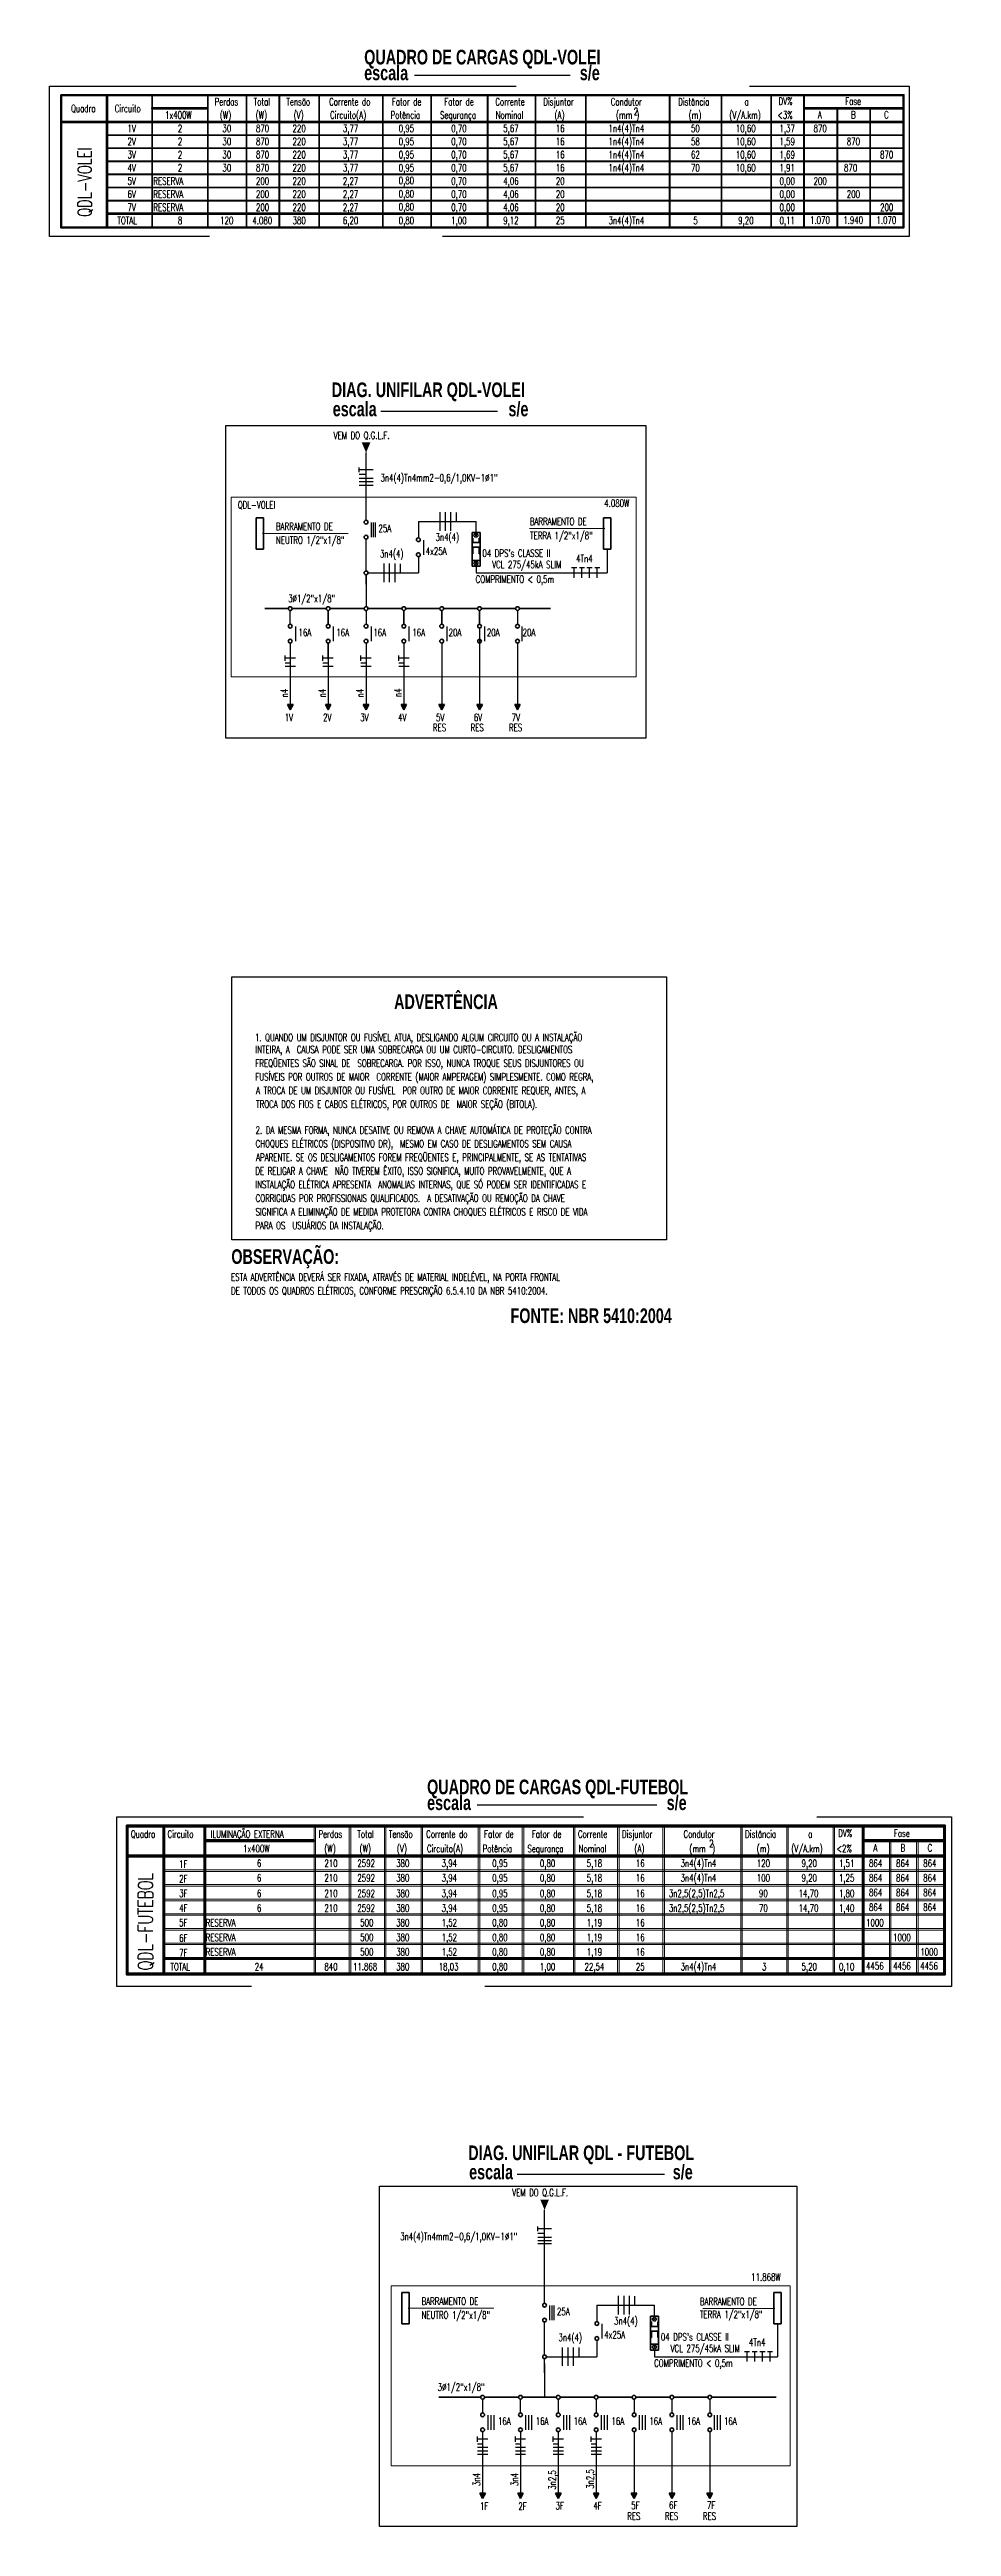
# Model space of a CAD drawing. Header units: millimetres. Extents: x 206 to 837, y 40 to 323.
# Drawn here: x 228.92 to 241.2, y 64.78 to 98.5 of the extents above; entities that cross this region are included whole.
import ezdxf
from ezdxf.enums import TextEntityAlignment as Align

# ---------------------------------------------------------------- set-up
doc = ezdxf.new("R2010")
doc.units = ezdxf.units.MM
for name, pattern in [('DASHDOT', [25.4, 12.7, -6.35, 0, -6.35]), ('HIDDEN', [9.525, 6.35, -3.175]), ('OCULTA2', [4.7625, 3.175, -1.5875])]:
    doc.linetypes.add(name, pattern=pattern)
for name, color, linetype, lineweight in [('I-DU_AZUL', 5, 'Continuous', 35), ('I-DU_CIANO', 4, 'Continuous', 25), ('I-DU_VERMELHO', 1, 'HIDDEN', 5), ('I-ELET_APA', 5, 'DASHDOT', 35), ('I-FIAÇÃO', 2, 'Continuous', 25), ('I-LIN_CHAMADA', 9, 'Continuous', 9), ('I-QC_AMARELO', 2, 'Continuous', 13), ('I-QC_CIANO', 4, 'Continuous', 35), ('I-QC_VERMELHO', 1, 'Continuous', 20), ('I-TEXTOS', 2, 'Continuous', 25)]:
    doc.layers.add(name, color=color, linetype=linetype, lineweight=lineweight)
doc.styles.add('50', font='ROMANS.SHX', dxfattribs={"width": 0.7, "height": 0.1})
doc.styles.add('ROMANS', font='ROMANS.SHX', dxfattribs={"height": 0.25})
doc.styles.add('SANSSERIFBOLD', font='sasb____.pfb')

msp = doc.modelspace()

# ---------------------------------------------------------------- texts
at = {"layer": 'I-TEXTOS', "color": 4, "width": 0.7}
for s, height, style, p in [('QUADRO DE CARGAS QDL-VOLEI', 0.2, 'SANSSERIFBOLD', (233.207, 98.296)), ('escala                                           s/e', 0.2, 'SANSSERIFBOLD', (233.207, 98.082)), ('DIAG. UNIFILAR QDL-VOLEI', 0.2, 'SANSSERIFBOLD', (232.766, 93.767)), ('escala                                 s/e', 0.2, 'SANSSERIFBOLD', (232.779, 93.506)), ('QDL-VOLEI', 0.1, 'ROMANS', (231.488, 92.249)), ('4.080W', 0.1, 'ROMANS', (236.474, 92.273)), ('ADVERTÊNCIA', 0.2, 'SANSSERIFBOLD', (233.614, 85.436)), ('OBSERVAÇÃO:', 0.2, 'SANSSERIFBOLD', (231.399, 81.967)), ('FONTE: NBR 5410:2004', 0.2, 'SANSSERIFBOLD', (235.198, 81.162)), ('QUADRO DE CARGAS QDL-FUTEBOL', 0.2, 'SANSSERIFBOLD', (234.063, 74.747)), ('escala                                                 s/e', 0.2, 'SANSSERIFBOLD', (234.063, 74.532)), ('DIAG. UNIFILAR QDL - FUTEBOL', 0.2, 'SANSSERIFBOLD', (234.623, 69.766)), ('escala                                        s/e', 0.2, 'SANSSERIFBOLD', (234.635, 69.505)), ('11.868W', 0.1, 'ROMANS', (238.474, 68.124))]:
    msp.add_text(s, height=height, dxfattribs=dict(at, style=style)).set_placement(p)
at = {"layer": 'I-TEXTOS', "width": 0.7}
for s, style, p in [('Perdas', 'ROMANS', (231.171, 97.739)), ('Total', 'ROMANS', (231.703, 97.739)), ('Tensão', 'ROMANS', (232.148, 97.739)), ('Corrente do', 'ROMANS', (232.73, 97.739)), ('Fator de', 'ROMANS', (233.583, 97.739)), ('Fator de', 'ROMANS', (234.297, 97.739)), ('Corrente', 'ROMANS', (234.992, 97.739)), ('Disjuntor', 'ROMANS', (235.645, 97.739)), ('Condutor', 'ROMANS', (236.563, 97.739)), ('Distância', 'ROMANS', (237.481, 97.739)), ('a', 'ROMANS', (238.384, 97.739)), ('DV%', 'ROMANS', (238.846, 97.746)), ('Fase', 'ROMANS', (239.753, 97.746)), ('Quadro', 'ROMANS', (229.218, 97.647)), ('Circuito', 'ROMANS', (229.812, 97.647)), ('1V', 'ROMANS', (229.986, 97.376)), ('1x400W', 'ROMANS', (230.497, 97.558)), ('2', 'ROMANS', (230.671, 97.376)), ('(W)', 'ROMANS', (231.242, 97.558)), ('30', 'ROMANS', (231.278, 97.376)), ('(W)', 'ROMANS', (231.73, 97.558)), ('870', 'ROMANS', (231.734, 97.376)), ('220', 'ROMANS', (232.232, 97.376)), ('(V)', 'ROMANS', (232.246, 97.558)), ('Circuito(A)', 'ROMANS', (232.743, 97.558)), ('3,77', 'ROMANS', (232.917, 97.376)), ('Potência', 'ROMANS', (233.566, 97.558)), ('0,95', 'ROMANS', (233.677, 97.376)), ('Segurança', 'ROMANS', (234.239, 97.558)), ('0,70', 'ROMANS', (234.391, 97.376)), ('Nominal', 'ROMANS', (234.997, 97.558)), ('5,67', 'ROMANS', (235.099, 97.376)), ('(A)', 'ROMANS', (235.797, 97.558)), ('16', 'ROMANS', (235.815, 97.376)), ('1n4(4)Tn4', 'ROMANS', (236.532, 97.376)), ('(mm', 'ROMANS', (236.634, 97.558)), ('2', 'ROMANS', (236.875, 97.604)), (')', 'ROMANS', (236.91, 97.558)), ('(m)', 'ROMANS', (237.623, 97.558)), ('50', 'ROMANS', (237.655, 97.376)), ('(V/A.km)', 'ROMANS', (238.176, 97.558)), ('10,60', 'ROMANS', (238.265, 97.376)), ('<3%%%', 'ROMANS', (238.833, 97.558)), ('1,37', 'ROMANS', (238.859, 97.376)), ('870', 'ROMANS', (239.323, 97.376)), ('A', 'ROMANS', (239.381, 97.562)), ('B', 'ROMANS', (239.833, 97.562)), ('C', 'ROMANS', (240.282, 97.562)), ('2V', 'ROMANS', (229.986, 97.197)), ('3V', 'ROMANS', (229.986, 97.018)), ('2', 'ROMANS', (230.671, 97.197)), ('2', 'ROMANS', (230.671, 97.018)), ('30', 'ROMANS', (231.278, 97.197)), ('30', 'ROMANS', (231.278, 97.018)), ('870', 'ROMANS', (231.734, 97.197)), ('870', 'ROMANS', (231.734, 97.018)), ('220', 'ROMANS', (232.232, 97.197)), ('220', 'ROMANS', (232.232, 97.018)), ('3,77', 'ROMANS', (232.917, 97.197)), ('3,77', 'ROMANS', (232.917, 97.018)), ('0,95', 'ROMANS', (233.677, 97.197)), ('0,95', 'ROMANS', (233.677, 97.018)), ('0,70', 'ROMANS', (234.391, 97.197)), ('0,70', 'ROMANS', (234.391, 97.018)), ('5,67', 'ROMANS', (235.099, 97.197)), ('5,67', 'ROMANS', (235.099, 97.018)), ('16', 'ROMANS', (235.815, 97.197)), ('16', 'ROMANS', (235.815, 97.018)), ('1n4(4)Tn4', 'ROMANS', (236.532, 97.197)), ('1n4(4)Tn4', 'ROMANS', (236.532, 97.018)), ('58', 'ROMANS', (237.655, 97.197)), ('62', 'ROMANS', (237.655, 97.018)), ('10,60', 'ROMANS', (238.265, 97.197)), ('10,60', 'ROMANS', (238.265, 97.018)), ('1,59', 'ROMANS', (238.859, 97.197)), ('1,69', 'ROMANS', (238.859, 97.018)), ('870', 'ROMANS', (239.775, 97.197)), ('870', 'ROMANS', (240.228, 97.018)), ('4V', 'ROMANS', (229.986, 96.839)), ('2', 'ROMANS', (230.671, 96.839)), ('30', 'ROMANS', (231.278, 96.839)), ('870', 'ROMANS', (231.734, 96.839)), ('220', 'ROMANS', (232.232, 96.839)), ('3,77', 'ROMANS', (232.917, 96.839)), ('0,95', 'ROMANS', (233.677, 96.839)), ('0,70', 'ROMANS', (234.391, 96.839)), ('5,67', 'ROMANS', (235.099, 96.839)), ('16', 'ROMANS', (235.815, 96.839)), ('1n4(4)Tn4', 'ROMANS', (236.532, 96.839)), ('70', 'ROMANS', (237.654, 96.839)), ('10,60', 'ROMANS', (238.265, 96.839)), ('1,91', 'ROMANS', (238.859, 96.839)), ('870', 'ROMANS', (239.737, 96.839)), ('5V', 'ROMANS', (229.986, 96.659)), ('6V', 'ROMANS', (229.986, 96.48)), ('RESERVA', 'ROMANS', (230.337, 96.659)), ('RESERVA', 'ROMANS', (230.337, 96.48)), ('200', 'ROMANS', (231.734, 96.659)), ('200', 'ROMANS', (231.734, 96.48)), ('220', 'ROMANS', (232.232, 96.659)), ('220', 'ROMANS', (232.232, 96.48)), ('2,27', 'ROMANS', (232.917, 96.659)), ('2,27', 'ROMANS', (232.917, 96.48)), ('0,80', 'ROMANS', (233.677, 96.665)), ('0,80', 'ROMANS', (233.677, 96.486)), ('0,70', 'ROMANS', (234.391, 96.659)), ('0,70', 'ROMANS', (234.391, 96.48)), ('4,06', 'ROMANS', (235.099, 96.659)), ('4,06', 'ROMANS', (235.099, 96.48)), ('20', 'ROMANS', (235.815, 96.659)), ('20', 'ROMANS', (235.815, 96.48)), ('0,00', 'ROMANS', (238.859, 96.659)), ('0,00', 'ROMANS', (238.859, 96.48)), ('200', 'ROMANS', (239.323, 96.659)), ('200', 'ROMANS', (239.775, 96.48)), ('TOTAL', 'ROMANS', (229.848, 96.122)), ('7V', 'ROMANS', (229.986, 96.301)), ('RESERVA', 'ROMANS', (230.337, 96.301)), ('8', 'ROMANS', (230.671, 96.122)), ('120', 'ROMANS', (231.247, 96.122)), ('4.080', 'ROMANS', (231.685, 96.122)), ('200', 'ROMANS', (231.734, 96.301)), ('220', 'ROMANS', (232.232, 96.301)), ('380', 'ROMANS', (232.232, 96.122)), ('2,27', 'ROMANS', (232.917, 96.301)), ('6,20', 'ROMANS', (232.917, 96.122)), ('0,80', 'ROMANS', (233.677, 96.307)), ('0,80', 'ROMANS', (233.677, 96.122)), ('0,70', 'ROMANS', (234.391, 96.301)), ('1,00', 'ROMANS', (234.391, 96.122)), ('4,06', 'ROMANS', (235.099, 96.301)), ('9,12', 'ROMANS', (235.099, 96.122)), ('20', 'ROMANS', (235.815, 96.301)), ('25', 'ROMANS', (235.815, 96.122)), ('3n4(4)Tn4', 'ROMANS', (236.532, 96.122)), ('5', 'ROMANS', (237.686, 96.122)), ('9,20', 'ROMANS', (238.296, 96.122)), ('0,00', 'ROMANS', (238.859, 96.301)), ('0,11', 'ROMANS', (238.859, 96.122)), ('1.070', 'ROMANS', (239.275, 96.128)), ('1.940', 'ROMANS', (239.727, 96.128)), ('1.070', 'ROMANS', (240.179, 96.128)), ('200', 'ROMANS', (240.228, 96.301)), ('16A', 'ROMANS', (232.313, 90.512)), ('16A', 'ROMANS', (232.828, 90.512)), ('16A', 'ROMANS', (233.332, 90.512)), ('16A', 'ROMANS', (233.862, 90.512)), ('20A', 'ROMANS', (234.356, 90.512)), ('20A', 'ROMANS', (234.876, 90.512)), ('20A', 'ROMANS', (235.363, 90.512)), ('1V', 'ROMANS', (232.125, 89.357)), ('2V', 'ROMANS', (232.647, 89.356)), ('3V', 'ROMANS', (233.153, 89.357)), ('4V', 'ROMANS', (233.668, 89.357)), ('5V', 'ROMANS', (234.184, 89.357)), ('6V', 'ROMANS', (234.699, 89.357)), ('7V', 'ROMANS', (235.214, 89.357)), ('RES', 'ROMANS', (234.142, 89.219)), ('RES', 'ROMANS', (234.654, 89.219)), ('RES', 'ROMANS', (235.178, 89.219)), ('1. QUANDO UM DISJUNTOR OU FUSÍVEL ATUA, DESLIGANDO ALGUM CIRCUITO OU A INSTALAÇÃO', '50', (231.72, 85.001)), ('INTEIRA, A  CAUSA PODE SER UMA SOBRECARGA OU UM CURTO-CIRCUITO. DESLIGAMENTOS', '50', (231.726, 84.835)), ('FREQÜENTES SÃO SINAL DE  SOBRECARGA. POR ISSO, NUNCA TROQUE SEUS DISJUNTORES OU', '50', (231.726, 84.649)), ('FUSÍVEIS POR OUTROS DE MAIOR  CORRENTE (MAIOR AMPERAGEM) SIMPLESMENTE. COMO REGRA,', '50', (231.726, 84.463)), ('A TROCA DE UM DISJUNTOR OU FUSÍVEL  POR OUTRO DE MAIOR CORRENTE REQUER, ANTES, A', '50', (231.736, 84.277)), ('TROCA DOS FIOS E CABOS ELÉTRICOS, POR OUTROS DE  MAIOR SEÇÃO (BITOLA).', '50', (231.736, 84.092)), ('2. DA MESMA FORMA, NUNCA DESATIVE OU REMOVA A CHAVE AUTOMÁTICA DE PROTEÇÃO CONTRA', '50', (231.73, 83.739)), ('CHOQUES ELÉTRICOS (DISPOSITIVO DR),  MESMO EM CASO DE DESLIGAMENTOS SEM CAUSA', '50', (231.73, 83.554)), ('DE RELIGAR A CHAVE  NÃO TIVEREM ÊXITO, ISSO SIGNIFICA, MUITO PROVAVELMENTE, QUE A', '50', (231.726, 83.182)), ('APARENTE. SE OS DESLIGAMENTOS FOREM FREQÜENTES E, PRINCIPALMENTE, SE AS TENTATIVAS', '50', (231.736, 83.368)), ('INSTALAÇÃO ELÉTRICA APRESENTA  ANOMALIAS INTERNAS, QUE SÓ PODEM SER IDENTIFICADAS E', '50', (231.726, 82.997)), ('CORRIGIDAS POR PROFISSIONAIS QUALIFICADOS.  A DESATIVAÇÃO OU REMOÇÃO DA CHAVE', '50', (231.73, 82.811)), ('SIGNIFICA A ELIMINAÇÃO DE MEDIDA PROTETORA CONTRA CHOQUES ELÉTRICOS E RISCO DE VIDA', '50', (231.73, 82.625)), ('PARA OS  USUÁRIOS DA INSTALAÇÃO.', '50', (231.726, 82.439)), ('ESTA ADVERTÊNCIA DEVERÁ SER FIXADA, ATRAVÉS DE MATERIAL INDELÉVEL, NA PORTA FRONTAL', '50', (231.395, 81.737)), ('DE TODOS OS QUADROS ELÉTRICOS, CONFORME PRESCRIÇÃO 6.5.4.10 DA NBR 5410:2004.', '50', (231.395, 81.552)), ('16A', 'ROMANS', (235.027, 66.163)), ('16A', 'ROMANS', (235.542, 66.163)), ('16A', 'ROMANS', (236.057, 66.163)), ('16A', 'ROMANS', (236.572, 66.163)), ('16A', 'ROMANS', (237.088, 66.163)), ('16A', 'ROMANS', (237.603, 66.163)), ('16A', 'ROMANS', (238.103, 66.163)), ('1F', 'ROMANS', (234.783, 65.007)), ('2F', 'ROMANS', (235.305, 65.005)), ('3F', 'ROMANS', (235.811, 65.012)), ('4F', 'ROMANS', (236.326, 65.012)), ('5F', 'ROMANS', (236.841, 65.016)), ('6F', 'ROMANS', (237.356, 65.019)), ('7F', 'ROMANS', (237.872, 65.019)), ('RES', 'ROMANS', (236.786, 64.87)), ('RES', 'ROMANS', (237.301, 64.87)), ('RES', 'ROMANS', (237.816, 64.87))]:
    msp.add_text(s, height=0.1, dxfattribs=dict(at, style=style)).set_placement(p)
at = {"layer": 'I-TEXTOS', "style": 'ROMANS', "width": 0.7}
for s, height, p in [('QDL-VOLEI', 0.1858, (229.497, 96.222)), ('n4', 0.1, (232.169, 89.679)), ('n4', 0.1, (232.684, 89.679)), ('n4', 0.1, (233.199, 89.679)), ('n4', 0.1, (233.715, 89.683)), ('3n4', 0.1, (234.786, 65.33)), ('3n4', 0.1, (235.302, 65.33)), ('3n2,5', 0.1, (235.817, 65.279)), ('3n2,5', 0.1, (236.332, 65.292))]:
    msp.add_text(s, height=height, rotation=90, dxfattribs=at).set_placement(p)
at = {"layer": 'I-TEXTOS', "color": 2, "style": 'ROMANS', "width": 0.7}
for s, p in [('VEM DO Q.G.L.F.', (232.791, 93.197)), ('3n4(4)Tn4mm2-0,6/1,0KV-1%%C1"', (233.429, 92.619)), ('BARRAMENTO DE', (232.006, 91.958)), ('BARRAMENTO DE', (235.461, 92.025)), ('NEUTRO 1/2"x1/8"', (232.006, 91.771)), ('25A', (233.401, 91.93)), ('4x25A', (234.044, 91.622)), ('3n4(4)', (234.178, 91.812)), ('TERRA 1/2"x1/8"', (235.465, 91.832)), ('3n4(4)', (233.421, 91.586)), ("04 DPS's CLASSE II", (234.816, 91.593)), ('4Tn4', (236.091, 91.519)), ('3%%C1/2"x1/8"', (232.172, 90.977)), ('COMPRIMENTO < 0,5m', (234.724, 91.238)), ('VEM DO Q.G.L.F.', (235.221, 69.274)), ('3n4(4)Tn4mm2-0,6/1,0KV-1%%C1"', (233.697, 68.677)), ('BARRAMENTO DE', (233.987, 67.795)), ('BARRAMENTO DE', (237.776, 67.793)), ('NEUTRO 1/2"x1/8"', (233.987, 67.608)), ('25A', (235.831, 67.657)), ('3n4(4)', (236.608, 67.529)), ('TERRA 1/2"x1/8"', (237.776, 67.617)), ('3n4(4)', (235.851, 67.302)), ('4x25A', (236.474, 67.339)), ("04 DPS's CLASSE II", (237.245, 67.309)), ('4Tn4', (238.443, 67.236)), ('COMPRIMENTO < 0,5m', (237.153, 66.954)), ('3%%C1/2"x1/8"', (234.207, 66.627))]:
    msp.add_text(s, height=0.1, dxfattribs=at).set_placement(p)
for p in [(235.89, 91.437), (238.319, 67.154)]:
    msp.add_text('VCL 275/45kA SLIM', height=0.1, dxfattribs=at).set_placement(p, align=Align.RIGHT)
at = {"layer": 'I-TEXTOS', "lineweight": 0, "style": 'ROMANS', "width": 0.7}
for s, p in [('Quadro', (230.031, 74.156)), ('Circuito', (230.53, 74.156)), ('ILUMINAÇÃO EXTERNA', (231.118, 74.156)), ('Perdas', (232.585, 74.156)), ('Total', (233.114, 74.156)), ('Tensão', (233.543, 74.156)), ('Corrente do', (234.051, 74.156)), ('Fator de', (234.839, 74.156)), ('Fator de', (235.488, 74.156)), ('Corrente', (236.116, 74.156)), ('Disjuntor', (236.715, 74.156)), ('Condutor', (237.553, 74.156)), ('Distância', (238.391, 74.156)), ('a', (239.249, 74.156)), ('DV%', (239.658, 74.166)), ('Fase', (240.416, 74.166)), ('1F', (230.689, 73.747)), ('1x400W', (231.557, 73.957)), ('6', (231.747, 73.757)), ('210', (232.665, 73.757)), ('(W)', (232.665, 73.957)), ('2592', (233.114, 73.757)), ('(W)', (233.144, 73.957)), ('380', (233.642, 73.757)), ('(V)', (233.652, 73.957)), ('Circuito(A)', (234.061, 73.957)), ('3,94', (234.261, 73.757)), ('Potência', (234.819, 73.957)), ('0,95', (234.949, 73.757)), ('Segurança', (235.428, 73.957)), ('0,80', (235.598, 73.757)), ('Nominal', (236.126, 73.957)), ('5,18', (236.236, 73.757)), ('(A)', (236.884, 73.957)), ('16', (236.904, 73.757)), ('3n4(4)Tn4', (237.513, 73.757)), ('(mm', (237.633, 73.957)), ('2', (237.902, 74.026)), (')', (237.942, 73.957)), ('(m)', (238.55, 73.957)), ('120', (238.55, 73.757)), ('(V/A.km)', (239.019, 73.957)), ('9,20', (239.159, 73.757)), ('<2%', (239.638, 73.957)), ('1,51', (239.668, 73.757)), ('864', (240.077, 73.757)), ('A', (240.137, 73.967)), ('864', (240.446, 73.757)), ('B', (240.506, 73.967)), ('864', (240.815, 73.757)), ('C', (240.875, 73.967)), ('2F', (230.689, 73.548)), ('6', (231.747, 73.558)), ('210', (232.665, 73.558)), ('2592', (233.114, 73.558)), ('380', (233.642, 73.558)), ('3,94', (234.261, 73.558)), ('0,95', (234.949, 73.558)), ('0,80', (235.598, 73.558)), ('5,18', (236.236, 73.558)), ('16', (236.904, 73.558)), ('3n4(4)Tn4', (237.513, 73.558)), ('100', (238.55, 73.558)), ('9,20', (239.159, 73.558)), ('1,25', (239.668, 73.558)), ('864', (240.077, 73.558)), ('864', (240.446, 73.558)), ('864', (240.815, 73.558)), ('3F', (230.689, 73.348)), ('4F', (230.689, 73.148)), ('6', (231.747, 73.348)), ('6', (231.747, 73.148)), ('210', (232.665, 73.348)), ('210', (232.665, 73.148)), ('2592', (233.114, 73.348)), ('2592', (233.114, 73.148)), ('380', (233.642, 73.348)), ('380', (233.642, 73.148)), ('3,94', (234.261, 73.348)), ('3,94', (234.261, 73.148)), ('0,95', (234.949, 73.348)), ('0,95', (234.949, 73.148)), ('0,80', (235.598, 73.348)), ('0,80', (235.598, 73.148)), ('5,18', (236.236, 73.348)), ('5,18', (236.236, 73.148)), ('16', (236.904, 73.348)), ('16', (236.904, 73.148)), ('3n2,5(2,5)Tn2,5', (237.353, 73.348)), ('3n2,5(2,5)Tn2,5', (237.353, 73.148)), ('90', (238.58, 73.348)), ('70', (238.58, 73.148)), ('14,70', (239.119, 73.348)), ('14,70', (239.119, 73.148)), ('1,80', (239.668, 73.348)), ('1,40', (239.668, 73.148)), ('864', (240.077, 73.358)), ('864', (240.077, 73.158)), ('864', (240.446, 73.358)), ('864', (240.446, 73.158)), ('864', (240.815, 73.358)), ('864', (240.815, 73.158)), ('5F', (230.689, 72.949)), ('6F', (230.689, 72.739)), ('RESERVA', (231.049, 72.949)), ('RESERVA', (231.049, 72.749)), ('500', (233.153, 72.949)), ('500', (233.153, 72.749)), ('380', (233.642, 72.949)), ('380', (233.642, 72.749)), ('1,52', (234.261, 72.949)), ('1,52', (234.261, 72.749)), ('0,80', (234.949, 72.949)), ('0,80', (234.949, 72.749)), ('0,80', (235.598, 72.949)), ('0,80', (235.598, 72.749)), ('1,19', (236.236, 72.949)), ('1,19', (236.236, 72.749)), ('16', (236.904, 72.949)), ('16', (236.904, 72.749)), ('1000', (240.037, 72.949)), ('1000', (240.406, 72.749)), ('7F', (230.689, 72.54)), ('RESERVA', (231.049, 72.55)), ('500', (233.153, 72.55)), ('380', (233.642, 72.55)), ('1,52', (234.261, 72.55)), ('0,80', (234.949, 72.55)), ('0,80', (235.598, 72.55)), ('1,19', (236.236, 72.55)), ('16', (236.904, 72.55)), ('1000', (240.775, 72.55)), ('TOTAL', (230.57, 72.35)), ('24', (231.717, 72.35)), ('840', (232.665, 72.35)), ('11.868', (233.054, 72.35)), ('380', (233.642, 72.35)), ('18,03', (234.221, 72.35)), ('0,80', (234.949, 72.35)), ('1,00', (235.598, 72.35)), ('22,54', (236.206, 72.35)), ('25', (236.904, 72.35)), ('3n4(4)Tn4', (237.513, 72.35)), ('3', (238.62, 72.35)), ('5,20', (239.159, 72.35)), ('0,10', (239.668, 72.35)), ('4456', (240.037, 72.36)), ('4456', (240.406, 72.36)), ('4456', (240.775, 72.36))]:
    msp.add_text(s, height=0.1, dxfattribs=at).set_placement(p)
msp.add_text('QDL-FUTEBOL', height=0.2, rotation=90, dxfattribs=at).set_placement((230.33, 72.35))

# ---------------------------------------------------------------- hatches: boundary and pattern name
at = {"layer": 'I-DU_AZUL'}
for points in [[(232.24, 89.584), (232.201, 89.584), (232.163, 89.584), (232.201, 89.51)], [(232.679, 89.584), (232.717, 89.51), (232.755, 89.584), (232.717, 89.584)], [(233.194, 89.584), (233.232, 89.51), (233.27, 89.584), (233.232, 89.584)], [(233.709, 89.584), (233.747, 89.51), (233.785, 89.584), (233.747, 89.584)], [(234.224, 89.584), (234.262, 89.51), (234.3, 89.584), (234.262, 89.584)], [(234.739, 89.584), (234.777, 89.51), (234.816, 89.584), (234.777, 89.584)], [(235.255, 89.584), (235.293, 89.51), (235.331, 89.584), (235.293, 89.584)], [(234.857, 65.234), (234.819, 65.234), (234.781, 65.234), (234.819, 65.161)], [(235.296, 65.234), (235.334, 65.161), (235.372, 65.234), (235.334, 65.234)], [(235.811, 65.234), (235.849, 65.161), (235.887, 65.234), (235.849, 65.234)], [(236.326, 65.234), (236.364, 65.161), (236.402, 65.234), (236.364, 65.234)], [(236.841, 65.234), (236.88, 65.161), (236.918, 65.234), (236.88, 65.234)], [(237.357, 65.234), (237.395, 65.161), (237.433, 65.234), (237.395, 65.234)], [(237.872, 65.234), (237.91, 65.161), (237.948, 65.234), (237.91, 65.234)]]:
    msp.add_hatch(color=256, dxfattribs=at).paths.add_polyline_path(points)

# ---------------------------------------------------------------- linework, layer by layer
at = {"color": 2}
for p, q in [((233.138, 92.744), (233.138, 92.81)), ((233.233, 92.777), (233.138, 92.777)), ((233.327, 92.777), (233.233, 92.777)), ((233.233, 92.712), (233.138, 92.712)), ((233.327, 92.658), (233.138, 92.658)), ((233.327, 92.612), (233.138, 92.612)), ((233.327, 92.566), (233.138, 92.566)), ((235.568, 68.799), (235.568, 68.865)), ((235.662, 68.832), (235.568, 68.832)), ((235.757, 68.832), (235.662, 68.832)), ((235.662, 68.767), (235.568, 68.767)), ((235.757, 68.713), (235.568, 68.713)), ((235.757, 68.667), (235.568, 68.667)), ((235.757, 68.625), (235.568, 68.625))]:
    msp.add_line(p, q, dxfattribs=at)
at = {"color": 4}
for p, q in [((233.232, 92.09), (233.232, 93.013)), ((233.944, 92.074), (233.944, 91.851)), ((233.944, 92.074), (234.73, 92.074)), ((234.73, 91.925), (234.73, 92.074)), ((233.232, 91.399), (233.232, 91.836)), ((233.944, 91.596), (233.944, 91.374)), ((234.73, 91.465), (234.73, 91.374)), ((236.515, 91.699), (236.515, 91.374)), ((233.232, 91.348), (233.232, 90.913)), ((233.232, 91.221), (233.232, 91.348)), ((233.258, 91.374), (233.944, 91.374)), ((234.73, 91.374), (236.515, 91.374)), ((232.201, 90.674), (232.201, 90.862)), ((232.717, 90.862), (232.717, 90.674)), ((232.717, 90.674), (232.717, 90.862)), ((233.232, 90.862), (233.232, 90.674)), ((233.747, 90.862), (233.747, 90.674)), ((233.747, 90.674), (233.747, 90.862)), ((234.262, 90.862), (234.262, 90.674)), ((234.262, 90.674), (234.262, 90.862)), ((234.776, 90.862), (234.776, 90.674)), ((234.776, 90.674), (234.776, 90.862)), ((235.293, 90.862), (235.293, 90.674)), ((235.293, 90.862), (235.293, 90.862)), ((232.201, 90.419), (232.201, 90.2)), ((232.717, 90.2), (232.717, 90.412)), ((233.747, 90.674), (233.747, 90.674)), ((234.777, 90.625), (234.777, 90.2)), ((235.662, 67.818), (235.662, 69.089)), ((236.374, 67.79), (236.374, 67.568)), ((236.374, 67.79), (237.159, 67.79)), ((237.159, 67.642), (237.159, 67.79)), ((235.662, 67.116), (235.662, 67.563)), ((238.83, 67.536), (238.83, 67.09)), ((236.374, 67.313), (236.374, 67.09)), ((237.159, 67.181), (237.159, 67.09)), ((235.662, 66.871), (235.662, 67.065)), ((235.662, 66.937), (235.662, 67.065)), ((235.662, 66.999), (235.662, 66.538)), ((235.687, 67.09), (236.374, 67.09)), ((237.159, 67.09), (238.83, 67.09)), ((234.819, 66.513), (234.819, 66.325)), ((235.334, 66.325), (235.334, 66.513)), ((235.849, 66.513), (235.849, 66.325)), ((236.364, 66.513), (236.364, 66.325)), ((236.879, 66.513), (236.879, 66.325)), ((237.395, 66.513), (237.395, 66.325)), ((237.91, 66.513), (237.91, 66.325))]:
    msp.add_line(p, q, dxfattribs=at)
at = {"linetype": 'OCULTA2', "ltscale": 2}
for p, q in [((231.405, 85.877), (237.321, 85.877)), ((231.405, 82.295), (231.405, 85.877)), ((237.321, 82.295), (231.405, 82.295))]:
    msp.add_line(p, q, dxfattribs=at)
at = {"linetype": 'HIDDEN'}
msp.add_line((237.321, 85.877), (237.321, 82.295), dxfattribs=at)
for points in [[(228.925, 98.001), (240.625, 98.001), (240.625, 95.952), (228.925, 95.952)], [(231.325, 93.38), (237.039, 93.38), (237.039, 89.126), (231.325, 89.126)], [(229.841, 74.442), (241.199, 74.442), (241.199, 72.13), (229.841, 72.13)], [(233.415, 69.413), (239.093, 69.413), (239.093, 64.779), (233.415, 64.779)]]:
    msp.add_lwpolyline(points, close=True, dxfattribs=at)
at = {"layer": 'I-DU_AZUL'}
for p, q in [((231.837, 92.126), (231.738, 92.126)), ((231.738, 92.126), (231.738, 91.699)), ((231.837, 91.699), (231.837, 92.126)), ((236.466, 92.126), (236.466, 91.699)), ((236.565, 92.126), (236.466, 92.126)), ((236.565, 91.699), (236.565, 92.126)), ((234.676, 91.925), (234.784, 91.925)), ((234.676, 91.925), (234.676, 91.465)), ((234.676, 91.846), (234.676, 91.786)), ((234.676, 91.846), (234.686, 91.846)), ((234.676, 91.723), (234.676, 91.634)), ((234.676, 91.723), (234.784, 91.723)), ((234.686, 91.846), (234.686, 91.786)), ((234.686, 91.786), (234.773, 91.786)), ((234.686, 91.723), (234.686, 91.634)), ((234.773, 91.846), (234.773, 91.786)), ((234.773, 91.846), (234.784, 91.846)), ((234.773, 91.723), (234.773, 91.634)), ((234.784, 91.925), (234.784, 91.465)), ((234.784, 91.723), (234.784, 91.634)), ((231.738, 91.699), (231.837, 91.699)), ((234.676, 91.544), (234.784, 91.544)), ((234.784, 91.465), (234.676, 91.465)), ((236.466, 91.699), (236.565, 91.699)), ((232.176, 90.888), (231.853, 90.888)), ((232.691, 90.888), (232.227, 90.888)), ((233.206, 90.888), (232.742, 90.888)), ((232.775, 90.888), (232.742, 90.888)), ((233.206, 90.888), (233.117, 90.888)), ((233.722, 90.888), (233.257, 90.888)), ((234.237, 90.888), (233.772, 90.888)), ((234.237, 90.888), (233.772, 90.888)), ((234.751, 90.888), (234.288, 90.888)), ((234.752, 90.888), (234.288, 90.888)), ((234.32, 90.888), (234.288, 90.888)), ((235.267, 90.888), (234.802, 90.888)), ((234.834, 90.888), (234.802, 90.888)), ((235.267, 90.888), (234.803, 90.888)), ((235.744, 90.888), (235.318, 90.888)), ((232.201, 89.584), (232.163, 89.584)), ((232.163, 89.584), (232.201, 89.51)), ((232.201, 89.584), (232.24, 89.584)), ((232.24, 89.584), (232.201, 89.51)), ((232.717, 89.584), (232.679, 89.584)), ((232.679, 89.584), (232.717, 89.51)), ((232.717, 89.584), (232.755, 89.584)), ((232.755, 89.584), (232.717, 89.51)), ((233.232, 89.584), (233.194, 89.584)), ((233.194, 89.584), (233.232, 89.51)), ((233.232, 89.584), (233.27, 89.584)), ((233.27, 89.584), (233.232, 89.51)), ((233.747, 89.584), (233.709, 89.584)), ((233.709, 89.584), (233.747, 89.51)), ((233.747, 89.584), (233.785, 89.584)), ((233.785, 89.584), (233.747, 89.51)), ((234.262, 89.584), (234.224, 89.584)), ((234.224, 89.584), (234.262, 89.51)), ((234.262, 89.584), (234.3, 89.584)), ((234.3, 89.584), (234.262, 89.51)), ((234.777, 89.584), (234.739, 89.584)), ((234.739, 89.584), (234.777, 89.51)), ((234.777, 89.584), (234.816, 89.584)), ((234.816, 89.584), (234.777, 89.51)), ((235.293, 89.584), (235.255, 89.584)), ((235.255, 89.584), (235.293, 89.51)), ((235.293, 89.584), (235.331, 89.584)), ((235.331, 89.584), (235.293, 89.51)), ((233.818, 67.964), (233.719, 67.964)), ((233.719, 67.964), (233.719, 67.536)), ((233.818, 67.536), (233.818, 67.964)), ((238.781, 67.964), (238.781, 67.536)), ((238.88, 67.964), (238.781, 67.964)), ((238.88, 67.536), (238.88, 67.964)), ((233.719, 67.536), (233.818, 67.536)), ((237.105, 67.642), (237.214, 67.642)), ((237.105, 67.642), (237.105, 67.181)), ((237.105, 67.563), (237.105, 67.503)), ((237.105, 67.563), (237.116, 67.563)), ((237.105, 67.44), (237.105, 67.351)), ((237.105, 67.44), (237.214, 67.44)), ((237.116, 67.563), (237.116, 67.503)), ((237.116, 67.503), (237.203, 67.503)), ((237.116, 67.44), (237.116, 67.351)), ((237.203, 67.563), (237.203, 67.503)), ((237.203, 67.563), (237.214, 67.563)), ((237.203, 67.44), (237.203, 67.351)), ((237.214, 67.642), (237.214, 67.181)), ((237.214, 67.44), (237.214, 67.351)), ((238.781, 67.536), (238.88, 67.536)), ((237.105, 67.26), (237.214, 67.26)), ((237.214, 67.181), (237.105, 67.181)), ((234.793, 66.538), (234.224, 66.538)), ((235.308, 66.538), (234.844, 66.538)), ((235.824, 66.538), (235.359, 66.538)), ((236.339, 66.538), (235.875, 66.538)), ((236.854, 66.538), (236.39, 66.538)), ((237.369, 66.538), (236.905, 66.538)), ((237.884, 66.538), (237.42, 66.538)), ((238.815, 66.538), (237.935, 66.538)), ((234.819, 65.234), (234.781, 65.234)), ((234.781, 65.234), (234.819, 65.161)), ((234.819, 65.234), (234.857, 65.234)), ((234.857, 65.234), (234.819, 65.161)), ((235.334, 65.234), (235.296, 65.234)), ((235.296, 65.234), (235.334, 65.161)), ((235.334, 65.234), (235.372, 65.234)), ((235.372, 65.234), (235.334, 65.161)), ((235.849, 65.234), (235.811, 65.234)), ((235.811, 65.234), (235.849, 65.161)), ((235.849, 65.234), (235.887, 65.234)), ((235.887, 65.234), (235.849, 65.161)), ((236.364, 65.234), (236.326, 65.234)), ((236.326, 65.234), (236.364, 65.161)), ((236.364, 65.234), (236.402, 65.234)), ((236.402, 65.234), (236.364, 65.161)), ((236.88, 65.234), (236.841, 65.234)), ((236.841, 65.234), (236.88, 65.161)), ((236.88, 65.234), (236.918, 65.234)), ((236.918, 65.234), (236.88, 65.161)), ((237.395, 65.234), (237.357, 65.234)), ((237.357, 65.234), (237.395, 65.161)), ((237.395, 65.234), (237.433, 65.234)), ((237.433, 65.234), (237.395, 65.161)), ((237.91, 65.234), (237.872, 65.234)), ((237.872, 65.234), (237.91, 65.161)), ((237.91, 65.234), (237.948, 65.234)), ((237.948, 65.234), (237.91, 65.161))]:
    msp.add_line(p, q, dxfattribs=at)
for centre in [(233.232, 92.065), (233.232, 91.861), (233.944, 91.826), (233.232, 91.374), (233.944, 91.622), (232.201, 90.888), (232.717, 90.888), (233.232, 90.888), (233.747, 90.888), (234.262, 90.888), (234.776, 90.888), (235.293, 90.888), (232.201, 90.649), (232.201, 90.445), (232.717, 90.649), (232.717, 90.445), (233.232, 90.649), (233.232, 90.445), (233.747, 90.649), (233.747, 90.445), (234.262, 90.649), (234.262, 90.445), (234.777, 90.649), (234.777, 90.445), (235.293, 90.649), (235.293, 90.445), (235.662, 67.792), (235.662, 67.589), (236.374, 67.542), (235.662, 67.09), (236.374, 67.338), (234.819, 66.538), (235.334, 66.538), (235.849, 66.538), (236.364, 66.538), (236.879, 66.538), (237.395, 66.538), (237.91, 66.538), (234.819, 66.299), (234.819, 66.096), (235.334, 66.299), (235.334, 66.096), (235.849, 66.299), (235.849, 66.096), (236.364, 66.299), (236.364, 66.096), (236.88, 66.299), (236.88, 66.096), (237.395, 66.299), (237.395, 66.096), (237.91, 66.299), (237.91, 66.096)]:
    msp.add_circle(centre, 0.0255, dxfattribs=at)
for points in [[(233.173, 93.152), (233.292, 93.152), (233.233, 93.012)], [(235.603, 69.23), (235.722, 69.23), (235.662, 69.089)]]:
    msp.add_solid(points, dxfattribs=at)
at = {"layer": 'I-DU_CIANO'}
for p, q in [((234.747, 91.866), (234.708, 91.904)), ((234.708, 91.867), (234.745, 91.903)), ((234.747, 91.487), (234.708, 91.525)), ((234.708, 91.488), (234.745, 91.524)), ((237.137, 67.583), (237.174, 67.62)), ((237.176, 67.582), (237.137, 67.62)), ((237.138, 67.204), (237.175, 67.241)), ((237.177, 67.203), (237.138, 67.241))]:
    msp.add_line(p, q, dxfattribs=at)
at = {"layer": 'I-DU_CIANO', "color": 4}
for p, q in [((232.201, 90.419), (232.201, 89.51)), ((232.717, 90.419), (232.717, 89.51)), ((233.232, 90.419), (233.232, 89.51)), ((233.747, 90.419), (233.747, 89.51)), ((234.262, 90.419), (234.262, 89.51)), ((234.777, 90.419), (234.777, 89.51)), ((235.293, 90.419), (235.293, 89.748)), ((235.293, 89.824), (235.293, 89.51)), ((234.819, 66.07), (234.819, 65.161)), ((235.334, 66.07), (235.334, 65.158)), ((235.849, 66.07), (235.849, 65.158)), ((236.364, 66.07), (236.364, 65.158)), ((236.88, 66.07), (236.88, 65.158)), ((237.395, 66.07), (237.395, 65.158)), ((237.91, 66.07), (237.91, 65.399)), ((237.91, 65.474), (237.91, 65.158))]:
    msp.add_line(p, q, dxfattribs=at)
at = {"layer": 'I-DU_CIANO'}
for centre in [(234.727, 91.885), (234.728, 91.506), (237.157, 67.601), (237.157, 67.222)]:
    msp.add_circle(centre, 0.0272, dxfattribs=at)
at = {"layer": 'I-DU_VERMELHO', "color": 1, "linetype": 'HIDDEN', "ltscale": 5}
for p, q in [((231.397, 92.404), (231.397, 89.958)), ((231.397, 92.404), (236.907, 92.404)), ((236.907, 92.404), (236.907, 89.958)), ((231.397, 89.958), (236.907, 89.958)), ((233.575, 68.054), (233.575, 65.606)), ((233.575, 68.054), (239.004, 68.054)), ((239.004, 68.054), (239.004, 65.606)), ((233.573, 65.606), (239.003, 65.606))]:
    msp.add_line(p, q, dxfattribs=at)
at = {"layer": 'I-ELET_APA'}
for p, q in [((234.686, 91.634), (234.676, 91.634)), ((234.773, 91.634), (234.784, 91.634)), ((237.116, 67.351), (237.105, 67.351)), ((237.203, 67.351), (237.214, 67.351))]:
    msp.add_line(p, q, dxfattribs=at)
at = {"layer": 'I-FIAÇÃO', "color": 2}
for p, q in [((234.239, 91.947), (234.239, 92.2)), ((234.313, 91.947), (234.313, 92.2)), ((234.388, 91.947), (234.388, 92.2)), ((234.462, 92.071), (234.462, 92.198)), ((233.479, 91.247), (233.479, 91.501)), ((233.553, 91.247), (233.553, 91.501)), ((233.627, 91.247), (233.627, 91.501)), ((233.701, 91.372), (233.701, 91.498)), ((236.03, 91.447), (236.1, 91.447)), ((236.03, 91.447), (236.1, 91.447)), ((236.065, 91.374), (236.065, 91.447)), ((236.065, 91.374), (236.065, 91.447)), ((236.135, 91.447), (236.205, 91.447)), ((236.135, 91.447), (236.205, 91.447)), ((236.17, 91.374), (236.17, 91.447)), ((236.17, 91.374), (236.17, 91.447)), ((236.239, 91.447), (236.309, 91.447)), ((236.239, 91.447), (236.309, 91.447)), ((236.274, 91.374), (236.274, 91.447)), ((236.274, 91.374), (236.274, 91.447)), ((236.344, 91.447), (236.414, 91.447)), ((236.344, 91.447), (236.414, 91.447)), ((236.379, 91.374), (236.379, 91.447)), ((236.379, 91.374), (236.379, 91.447)), ((236.065, 91.306), (236.065, 91.374)), ((236.065, 91.306), (236.065, 91.374)), ((236.17, 91.306), (236.17, 91.374)), ((236.17, 91.306), (236.17, 91.374)), ((236.274, 91.306), (236.274, 91.374)), ((236.274, 91.306), (236.274, 91.374)), ((236.379, 91.306), (236.379, 91.374)), ((236.379, 91.306), (236.379, 91.374)), ((232.131, 90.179), (232.131, 90.249)), ((232.131, 90.179), (232.131, 90.249)), ((232.204, 90.214), (232.131, 90.214)), ((232.204, 90.214), (232.131, 90.214)), ((232.201, 90.146), (232.131, 90.146)), ((232.201, 90.146), (232.131, 90.146)), ((232.272, 90.098), (232.131, 90.098)), ((232.272, 90.098), (232.131, 90.098)), ((232.272, 90.214), (232.204, 90.214)), ((232.272, 90.214), (232.204, 90.214)), ((232.646, 90.179), (232.646, 90.249)), ((232.646, 90.179), (232.646, 90.249)), ((232.719, 90.214), (232.646, 90.214)), ((232.719, 90.214), (232.646, 90.214)), ((232.717, 90.146), (232.646, 90.146)), ((232.717, 90.146), (232.646, 90.146)), ((232.787, 90.098), (232.646, 90.098)), ((232.787, 90.098), (232.646, 90.098)), ((232.787, 90.214), (232.719, 90.214)), ((232.787, 90.214), (232.719, 90.214)), ((233.162, 90.179), (233.162, 90.249)), ((233.162, 90.179), (233.162, 90.249)), ((233.234, 90.214), (233.162, 90.214)), ((233.234, 90.214), (233.162, 90.214)), ((233.232, 90.146), (233.162, 90.146)), ((233.232, 90.146), (233.162, 90.146)), ((233.302, 90.098), (233.162, 90.098)), ((233.302, 90.098), (233.162, 90.098)), ((233.302, 90.214), (233.234, 90.214)), ((233.302, 90.214), (233.234, 90.214)), ((233.677, 90.179), (233.677, 90.249)), ((233.677, 90.179), (233.677, 90.249)), ((233.749, 90.214), (233.677, 90.214)), ((233.749, 90.214), (233.677, 90.214)), ((233.747, 90.146), (233.677, 90.146)), ((233.747, 90.146), (233.677, 90.146)), ((233.817, 90.098), (233.677, 90.098)), ((233.817, 90.098), (233.677, 90.098)), ((233.817, 90.214), (233.749, 90.214)), ((233.817, 90.214), (233.749, 90.214)), ((236.669, 67.663), (236.669, 67.917)), ((236.743, 67.663), (236.743, 67.917)), ((236.817, 67.663), (236.817, 67.917)), ((236.891, 67.788), (236.891, 67.914)), ((235.908, 66.964), (235.908, 67.217)), ((235.983, 66.964), (235.983, 67.217)), ((236.057, 66.964), (236.057, 67.217)), ((236.131, 67.088), (236.131, 67.215)), ((238.382, 67.163), (238.453, 67.163)), ((238.382, 67.163), (238.453, 67.163)), ((238.417, 67.09), (238.417, 67.163)), ((238.417, 67.09), (238.417, 67.163)), ((238.487, 67.163), (238.557, 67.163)), ((238.487, 67.163), (238.557, 67.163)), ((238.522, 67.09), (238.522, 67.163)), ((238.522, 67.09), (238.522, 67.163)), ((238.592, 67.163), (238.662, 67.163)), ((238.592, 67.163), (238.662, 67.163)), ((238.627, 67.09), (238.627, 67.163)), ((238.627, 67.09), (238.627, 67.163)), ((238.696, 67.163), (238.766, 67.163)), ((238.696, 67.163), (238.766, 67.163)), ((238.731, 67.09), (238.731, 67.163)), ((238.731, 67.09), (238.731, 67.163)), ((238.417, 67.023), (238.417, 67.09)), ((238.417, 67.023), (238.417, 67.09)), ((238.522, 67.023), (238.522, 67.09)), ((238.522, 67.023), (238.522, 67.09)), ((238.627, 67.023), (238.627, 67.09)), ((238.627, 67.023), (238.627, 67.09)), ((238.731, 67.023), (238.731, 67.09)), ((238.731, 67.023), (238.731, 67.09)), ((234.749, 65.933), (234.749, 66.003)), ((234.749, 65.933), (234.749, 66.003)), ((234.821, 65.968), (234.749, 65.968)), ((234.821, 65.968), (234.749, 65.968)), ((234.819, 65.9), (234.749, 65.9)), ((234.819, 65.9), (234.749, 65.9)), ((234.889, 65.852), (234.749, 65.852)), ((234.889, 65.852), (234.749, 65.852)), ((234.889, 65.805), (234.749, 65.805)), ((234.889, 65.805), (234.749, 65.805)), ((234.889, 65.757), (234.749, 65.757)), ((234.889, 65.757), (234.749, 65.757)), ((234.889, 65.968), (234.821, 65.968)), ((234.889, 65.968), (234.821, 65.968)), ((235.264, 65.933), (235.264, 66.003)), ((235.264, 65.933), (235.264, 66.003)), ((235.336, 65.968), (235.264, 65.968)), ((235.336, 65.968), (235.264, 65.968)), ((235.334, 65.9), (235.264, 65.9)), ((235.334, 65.9), (235.264, 65.9)), ((235.404, 65.852), (235.264, 65.852)), ((235.404, 65.852), (235.264, 65.852)), ((235.404, 65.805), (235.264, 65.805)), ((235.404, 65.805), (235.264, 65.805)), ((235.404, 65.757), (235.264, 65.757)), ((235.404, 65.757), (235.264, 65.757)), ((235.404, 65.968), (235.336, 65.968)), ((235.404, 65.968), (235.336, 65.968)), ((235.779, 65.933), (235.779, 66.003)), ((235.779, 65.933), (235.779, 66.003)), ((235.852, 65.968), (235.779, 65.968)), ((235.852, 65.968), (235.779, 65.968)), ((235.849, 65.9), (235.779, 65.9)), ((235.849, 65.9), (235.779, 65.9)), ((235.919, 65.852), (235.779, 65.852)), ((235.919, 65.852), (235.779, 65.852)), ((235.919, 65.805), (235.779, 65.805)), ((235.919, 65.805), (235.779, 65.805)), ((235.919, 65.757), (235.779, 65.757)), ((235.919, 65.757), (235.779, 65.757)), ((235.919, 65.968), (235.852, 65.968)), ((235.919, 65.968), (235.852, 65.968)), ((236.294, 65.933), (236.294, 66.003)), ((236.294, 65.933), (236.294, 66.003)), ((236.367, 65.968), (236.294, 65.968)), ((236.367, 65.968), (236.294, 65.968)), ((236.364, 65.9), (236.294, 65.9)), ((236.364, 65.9), (236.294, 65.9)), ((236.435, 65.852), (236.294, 65.852)), ((236.435, 65.852), (236.294, 65.852)), ((236.435, 65.805), (236.294, 65.805)), ((236.435, 65.805), (236.294, 65.805)), ((236.435, 65.757), (236.294, 65.757)), ((236.435, 65.757), (236.294, 65.757)), ((236.435, 65.968), (236.367, 65.968)), ((236.435, 65.968), (236.367, 65.968))]:
    msp.add_line(p, q, dxfattribs=at)
at = {"layer": 'I-FIAÇÃO', "lineweight": 0}
for points in [[(232.525, 74.306), (232.525, 72.311), (232.545, 72.311), (232.545, 74.306)], [(233.004, 74.306), (233.004, 72.311), (233.024, 72.311), (233.024, 74.306)], [(233.483, 74.306), (233.483, 72.311), (233.503, 72.311), (233.503, 74.306)], [(233.981, 74.306), (233.981, 72.311), (234.001, 72.311), (234.001, 74.306)], [(234.76, 74.306), (234.76, 72.311), (234.78, 72.311), (234.78, 74.306)], [(235.358, 74.306), (235.358, 72.311), (235.378, 72.311), (235.378, 74.306)], [(236.056, 74.306), (236.056, 72.311), (236.076, 72.311), (236.076, 74.306)], [(236.655, 74.306), (236.655, 72.311), (236.675, 72.311), (236.675, 74.306)], [(237.273, 74.306), (237.273, 72.311), (237.293, 72.311), (237.293, 74.306)], [(238.331, 74.306), (238.331, 72.311), (238.351, 72.311), (238.351, 74.306)], [(238.959, 74.306), (238.959, 72.311), (238.979, 72.311), (238.979, 74.306)], [(239.588, 74.306), (239.588, 72.311), (239.608, 72.311), (239.608, 74.306)], [(240.356, 74.106), (240.356, 72.311), (240.376, 72.311), (240.376, 74.106)], [(240.725, 74.106), (240.725, 72.311), (240.745, 72.311), (240.745, 74.106)]]:
    msp.add_lwpolyline(points, close=True, dxfattribs=at)
at = {"layer": 'I-LIN_CHAMADA'}
for p, q in [((231.828, 91.915), (231.834, 91.921)), ((231.828, 91.913), (231.836, 91.921)), ((231.828, 91.912), (231.838, 91.921)), ((231.828, 91.91), (231.839, 91.921)), ((231.829, 91.909), (231.84, 91.921)), ((231.829, 91.908), (231.841, 91.92)), ((231.83, 91.907), (231.842, 91.919)), ((231.83, 91.906), (231.843, 91.919)), ((231.831, 91.906), (231.844, 91.918)), ((231.832, 91.905), (231.844, 91.917)), ((231.833, 91.904), (231.845, 91.916)), ((231.834, 91.904), (231.845, 91.915)), ((231.836, 91.904), (231.845, 91.913)), ((232.989, 91.912), (231.837, 91.912)), ((231.837, 91.904), (231.845, 91.912)), ((231.839, 91.904), (231.845, 91.91)), ((231.842, 91.906), (231.843, 91.907)), ((236.46, 91.979), (235.457, 91.979)), ((236.46, 91.982), (236.466, 91.988)), ((236.46, 91.98), (236.468, 91.988)), ((236.46, 91.978), (236.469, 91.988)), ((236.46, 91.977), (236.471, 91.988)), ((236.46, 91.976), (236.472, 91.987)), ((236.461, 91.975), (236.473, 91.987)), ((236.462, 91.974), (236.474, 91.986)), ((236.462, 91.973), (236.475, 91.986)), ((236.463, 91.972), (236.475, 91.985)), ((236.464, 91.972), (236.476, 91.984)), ((236.465, 91.971), (236.477, 91.983)), ((236.466, 91.971), (236.477, 91.982)), ((236.467, 91.971), (236.477, 91.98)), ((236.469, 91.971), (236.477, 91.979)), ((236.471, 91.971), (236.477, 91.977)), ((236.474, 91.972), (236.475, 91.974)), ((233.809, 67.75), (233.817, 67.759)), ((233.809, 67.749), (233.819, 67.759)), ((233.809, 67.748), (233.82, 67.758)), ((233.81, 67.752), (233.815, 67.758)), ((233.81, 67.746), (233.821, 67.758)), ((233.81, 67.745), (233.822, 67.757)), ((233.811, 67.745), (233.823, 67.757)), ((233.812, 67.744), (233.824, 67.756)), ((233.813, 67.743), (233.825, 67.755)), ((233.813, 67.742), (233.825, 67.754)), ((233.814, 67.742), (233.826, 67.753)), ((233.816, 67.741), (233.826, 67.752)), ((233.817, 67.741), (233.827, 67.751)), ((234.97, 67.75), (233.818, 67.75)), ((233.818, 67.741), (233.827, 67.749)), ((233.82, 67.741), (233.826, 67.748)), ((233.823, 67.743), (233.825, 67.744)), ((238.775, 67.748), (237.816, 67.748)), ((238.775, 67.75), (238.781, 67.756)), ((238.775, 67.748), (238.783, 67.756)), ((238.775, 67.747), (238.784, 67.756)), ((238.775, 67.745), (238.786, 67.756)), ((238.775, 67.744), (238.787, 67.756)), ((238.776, 67.743), (238.788, 67.755)), ((238.776, 67.742), (238.789, 67.754)), ((238.777, 67.741), (238.79, 67.754)), ((238.778, 67.741), (238.79, 67.753)), ((238.779, 67.74), (238.791, 67.752)), ((238.78, 67.739), (238.791, 67.751)), ((238.781, 67.739), (238.792, 67.75)), ((238.782, 67.739), (238.792, 67.749)), ((238.784, 67.739), (238.792, 67.747)), ((238.786, 67.739), (238.792, 67.745)), ((238.789, 67.741), (238.79, 67.742))]:
    msp.add_line(p, q, dxfattribs=at)
for centre in [(231.837, 91.912), (236.469, 91.979), (233.818, 67.75), (238.783, 67.748)]:
    msp.add_circle(centre, 0.00877, dxfattribs=at)
at = {"layer": 'I-QC_AMARELO'}
for points in [[(230.317, 97.884), (230.317, 96.072), (230.328, 96.072), (230.328, 97.884)], [(230.317, 97.884), (230.317, 97.694), (230.328, 97.694), (230.328, 97.884)], [(231.074, 97.884), (231.074, 96.794), (231.085, 96.794), (231.085, 97.884)], [(231.6, 97.872), (231.6, 96.083), (231.612, 96.083), (231.612, 97.872)], [(232.046, 97.872), (232.046, 96.083), (232.057, 96.083), (232.057, 97.872)], [(232.59, 97.872), (232.59, 96.083), (232.601, 96.083), (232.601, 97.872)], [(233.454, 97.872), (233.454, 96.083), (233.466, 96.083), (233.466, 97.872)], [(234.114, 97.872), (234.114, 96.083), (234.125, 96.083), (234.125, 97.872)], [(234.881, 97.872), (234.881, 96.083), (234.892, 96.083), (234.892, 97.872)], [(235.532, 97.872), (235.532, 96.083), (235.543, 96.083), (235.543, 97.872)], [(236.218, 97.872), (236.218, 96.083), (236.229, 96.083), (236.229, 97.872)], [(237.359, 97.872), (237.359, 96.083), (237.371, 96.083), (237.371, 97.872)], [(238.063, 97.872), (238.063, 96.083), (238.075, 96.083), (238.075, 97.872)], [(238.74, 97.872), (238.74, 96.083), (238.752, 96.083), (238.752, 97.872)], [(239.187, 97.872), (239.187, 96.083), (239.198, 96.083), (239.198, 97.872)], [(230.317, 97.518), (230.317, 96.794), (230.328, 96.794), (230.328, 97.518)], [(231.074, 97.7), (231.074, 96.072), (231.085, 96.072), (231.085, 97.7)], [(239.641, 97.694), (239.641, 96.083), (239.652, 96.083), (239.652, 97.694)], [(240.087, 97.694), (240.087, 96.083), (240.098, 96.083), (240.098, 97.694)]]:
    msp.add_lwpolyline(points, close=True, dxfattribs=at)
at = {"layer": 'I-QC_CIANO'}
for points in [[(229.077, 97.884), (230.328, 97.884), (230.328, 97.872), (229.077, 97.872)], [(229.077, 97.884), (229.077, 96.072), (229.089, 96.072), (229.089, 97.884)], [(229.701, 97.872), (229.701, 96.083), (229.713, 96.083), (229.713, 97.872)], [(230.317, 97.884), (231.085, 97.884), (231.085, 97.872), (230.317, 97.872)], [(231.08, 97.884), (240.552, 97.884), (240.552, 97.872), (231.08, 97.872)], [(240.541, 97.884), (240.541, 96.072), (240.552, 96.072), (240.552, 97.884)], [(229.089, 97.518), (230.316, 97.518), (230.316, 97.507), (229.089, 97.507)], [(230.317, 97.705), (231.074, 97.705), (231.074, 97.694), (230.317, 97.694)], [(230.317, 97.518), (231.074, 97.518), (231.074, 97.507), (230.317, 97.507)], [(231.086, 97.518), (240.541, 97.518), (240.541, 97.507), (231.086, 97.507)], [(239.198, 97.705), (240.541, 97.705), (240.541, 97.694), (239.198, 97.694)], [(229.713, 96.27), (230.316, 96.27), (230.316, 96.259), (229.713, 96.259)], [(230.317, 96.27), (231.085, 96.27), (231.085, 96.259), (230.317, 96.259)], [(231.086, 96.27), (240.541, 96.27), (240.541, 96.259), (231.086, 96.259)], [(229.077, 96.082), (230.328, 96.082), (230.328, 96.072), (229.077, 96.072)], [(230.317, 96.082), (231.085, 96.082), (231.085, 96.072), (230.317, 96.072)], [(231.074, 96.082), (240.552, 96.082), (240.552, 96.072), (231.074, 96.072)], [(229.971, 74.326), (241.114, 74.326), (241.114, 74.306), (229.971, 74.306)], [(229.971, 74.326), (229.971, 72.291), (229.991, 72.291), (229.991, 74.326)], [(230.47, 74.306), (230.47, 72.311), (230.49, 72.311), (230.49, 74.306)], [(231.029, 74.306), (231.029, 72.311), (231.049, 72.311), (231.049, 74.306)], [(239.987, 74.306), (239.987, 72.311), (240.007, 72.311), (240.007, 74.306)], [(241.094, 74.326), (241.094, 72.291), (241.114, 72.291), (241.114, 74.326)], [(229.991, 73.917), (241.094, 73.917), (241.094, 73.897), (229.991, 73.897)], [(231.049, 74.126), (232.525, 74.126), (232.525, 74.106), (231.049, 74.106)], [(240.007, 74.126), (241.094, 74.126), (241.094, 74.106), (240.007, 74.106)], [(230.49, 72.52), (241.094, 72.52), (241.094, 72.5), (230.49, 72.5)], [(229.971, 72.311), (241.114, 72.311), (241.114, 72.291), (229.971, 72.291)]]:
    msp.add_lwpolyline(points, close=True, dxfattribs=at)
at = {"layer": 'I-QC_VERMELHO'}
for points in [[(229.713, 97.34), (230.316, 97.34), (230.316, 97.328), (229.713, 97.328)], [(229.713, 97.161), (230.316, 97.161), (230.316, 97.151), (229.713, 97.151)], [(230.328, 97.34), (231.074, 97.34), (231.074, 97.328), (230.328, 97.328)], [(230.328, 97.161), (231.074, 97.161), (231.074, 97.151), (230.328, 97.151)], [(231.086, 97.34), (240.541, 97.34), (240.541, 97.328), (231.086, 97.328)], [(231.086, 97.161), (240.541, 97.161), (240.541, 97.151), (231.086, 97.151)], [(229.713, 96.983), (230.316, 96.983), (230.316, 96.972), (229.713, 96.972)], [(229.713, 96.805), (230.316, 96.805), (230.316, 96.794), (229.713, 96.794)], [(230.317, 96.805), (231.085, 96.805), (231.085, 96.794), (230.317, 96.794)], [(230.328, 96.983), (231.074, 96.983), (231.074, 96.972), (230.328, 96.972)], [(231.086, 96.983), (240.541, 96.983), (240.541, 96.972), (231.086, 96.972)], [(231.086, 96.805), (240.541, 96.805), (240.541, 96.794), (231.086, 96.794)], [(229.713, 96.626), (230.316, 96.626), (230.316, 96.615), (229.713, 96.615)], [(229.713, 96.448), (230.316, 96.448), (230.316, 96.437), (229.713, 96.437)], [(230.322, 96.626), (231.08, 96.626), (231.08, 96.615), (230.322, 96.615)], [(230.322, 96.448), (231.08, 96.448), (231.08, 96.437), (230.322, 96.437)], [(231.086, 96.626), (240.541, 96.626), (240.541, 96.615), (231.086, 96.615)], [(231.086, 96.448), (240.541, 96.448), (240.541, 96.437), (231.086, 96.437)], [(230.49, 73.717), (241.094, 73.717), (241.094, 73.697), (230.49, 73.697)], [(230.49, 73.518), (241.094, 73.518), (241.094, 73.498), (230.49, 73.498)], [(230.49, 73.318), (241.094, 73.318), (241.094, 73.298), (230.49, 73.298)], [(230.49, 73.119), (241.094, 73.119), (241.094, 73.099), (230.49, 73.099)], [(230.49, 72.919), (241.094, 72.919), (241.094, 72.899), (230.49, 72.899)], [(230.49, 72.72), (241.094, 72.72), (241.094, 72.7), (230.49, 72.7)]]:
    msp.add_lwpolyline(points, close=True, dxfattribs=at)
at = {"layer": 'I-TEXTOS', "color": 4}
for p, q in [((233.891, 98.151), (236.01, 98.151)), ((233.433, 93.576), (235.021, 93.576)), ((234.746, 74.602), (237.188, 74.602)), ((235.289, 69.574), (237.294, 69.574))]:
    msp.add_line(p, q, dxfattribs=at)
at = {"layer": 'I-TEXTOS'}
for p, q in [((233.306, 91.861), (233.306, 92.06)), ((233.334, 91.861), (233.334, 92.06)), ((233.363, 91.861), (233.363, 92.06)), ((234.018, 91.622), (234.018, 91.821)), ((232.275, 90.445), (232.275, 90.643)), ((232.79, 90.445), (232.79, 90.643)), ((233.305, 90.445), (233.305, 90.643)), ((233.821, 90.445), (233.821, 90.643)), ((234.336, 90.445), (234.336, 90.643)), ((234.851, 90.445), (234.851, 90.643)), ((235.356, 90.445), (235.356, 90.643)), ((235.735, 67.589), (235.735, 67.787)), ((235.764, 67.589), (235.764, 67.787)), ((235.792, 67.589), (235.792, 67.787)), ((236.447, 67.339), (236.447, 67.537)), ((234.892, 66.096), (234.892, 66.294)), ((234.934, 66.096), (234.934, 66.294)), ((234.974, 66.096), (234.974, 66.294)), ((235.408, 66.096), (235.408, 66.294)), ((235.449, 66.096), (235.449, 66.294)), ((235.489, 66.096), (235.489, 66.294)), ((235.923, 66.096), (235.923, 66.294)), ((235.964, 66.096), (235.964, 66.294)), ((236.005, 66.096), (236.005, 66.294)), ((236.438, 66.096), (236.438, 66.294)), ((236.479, 66.096), (236.479, 66.294)), ((236.52, 66.096), (236.52, 66.294)), ((236.953, 66.096), (236.953, 66.294)), ((236.994, 66.096), (236.994, 66.294)), ((237.035, 66.096), (237.035, 66.294)), ((237.468, 66.096), (237.468, 66.294)), ((237.51, 66.096), (237.51, 66.294)), ((237.55, 66.096), (237.55, 66.294)), ((237.974, 66.096), (237.974, 66.294)), ((238.015, 66.096), (238.015, 66.294)), ((238.056, 66.096), (238.056, 66.294))]:
    msp.add_line(p, q, dxfattribs=at)

msp.set_redraw_order([(e.dxf.handle, doc.entitydb.next_handle()) for e in msp.query("TEXT MTEXT ATTDEF DIMENSION ARC_DIMENSION")])  # texts and dimensions are drawn at this point

doc.saveas('drawing.dxf')
